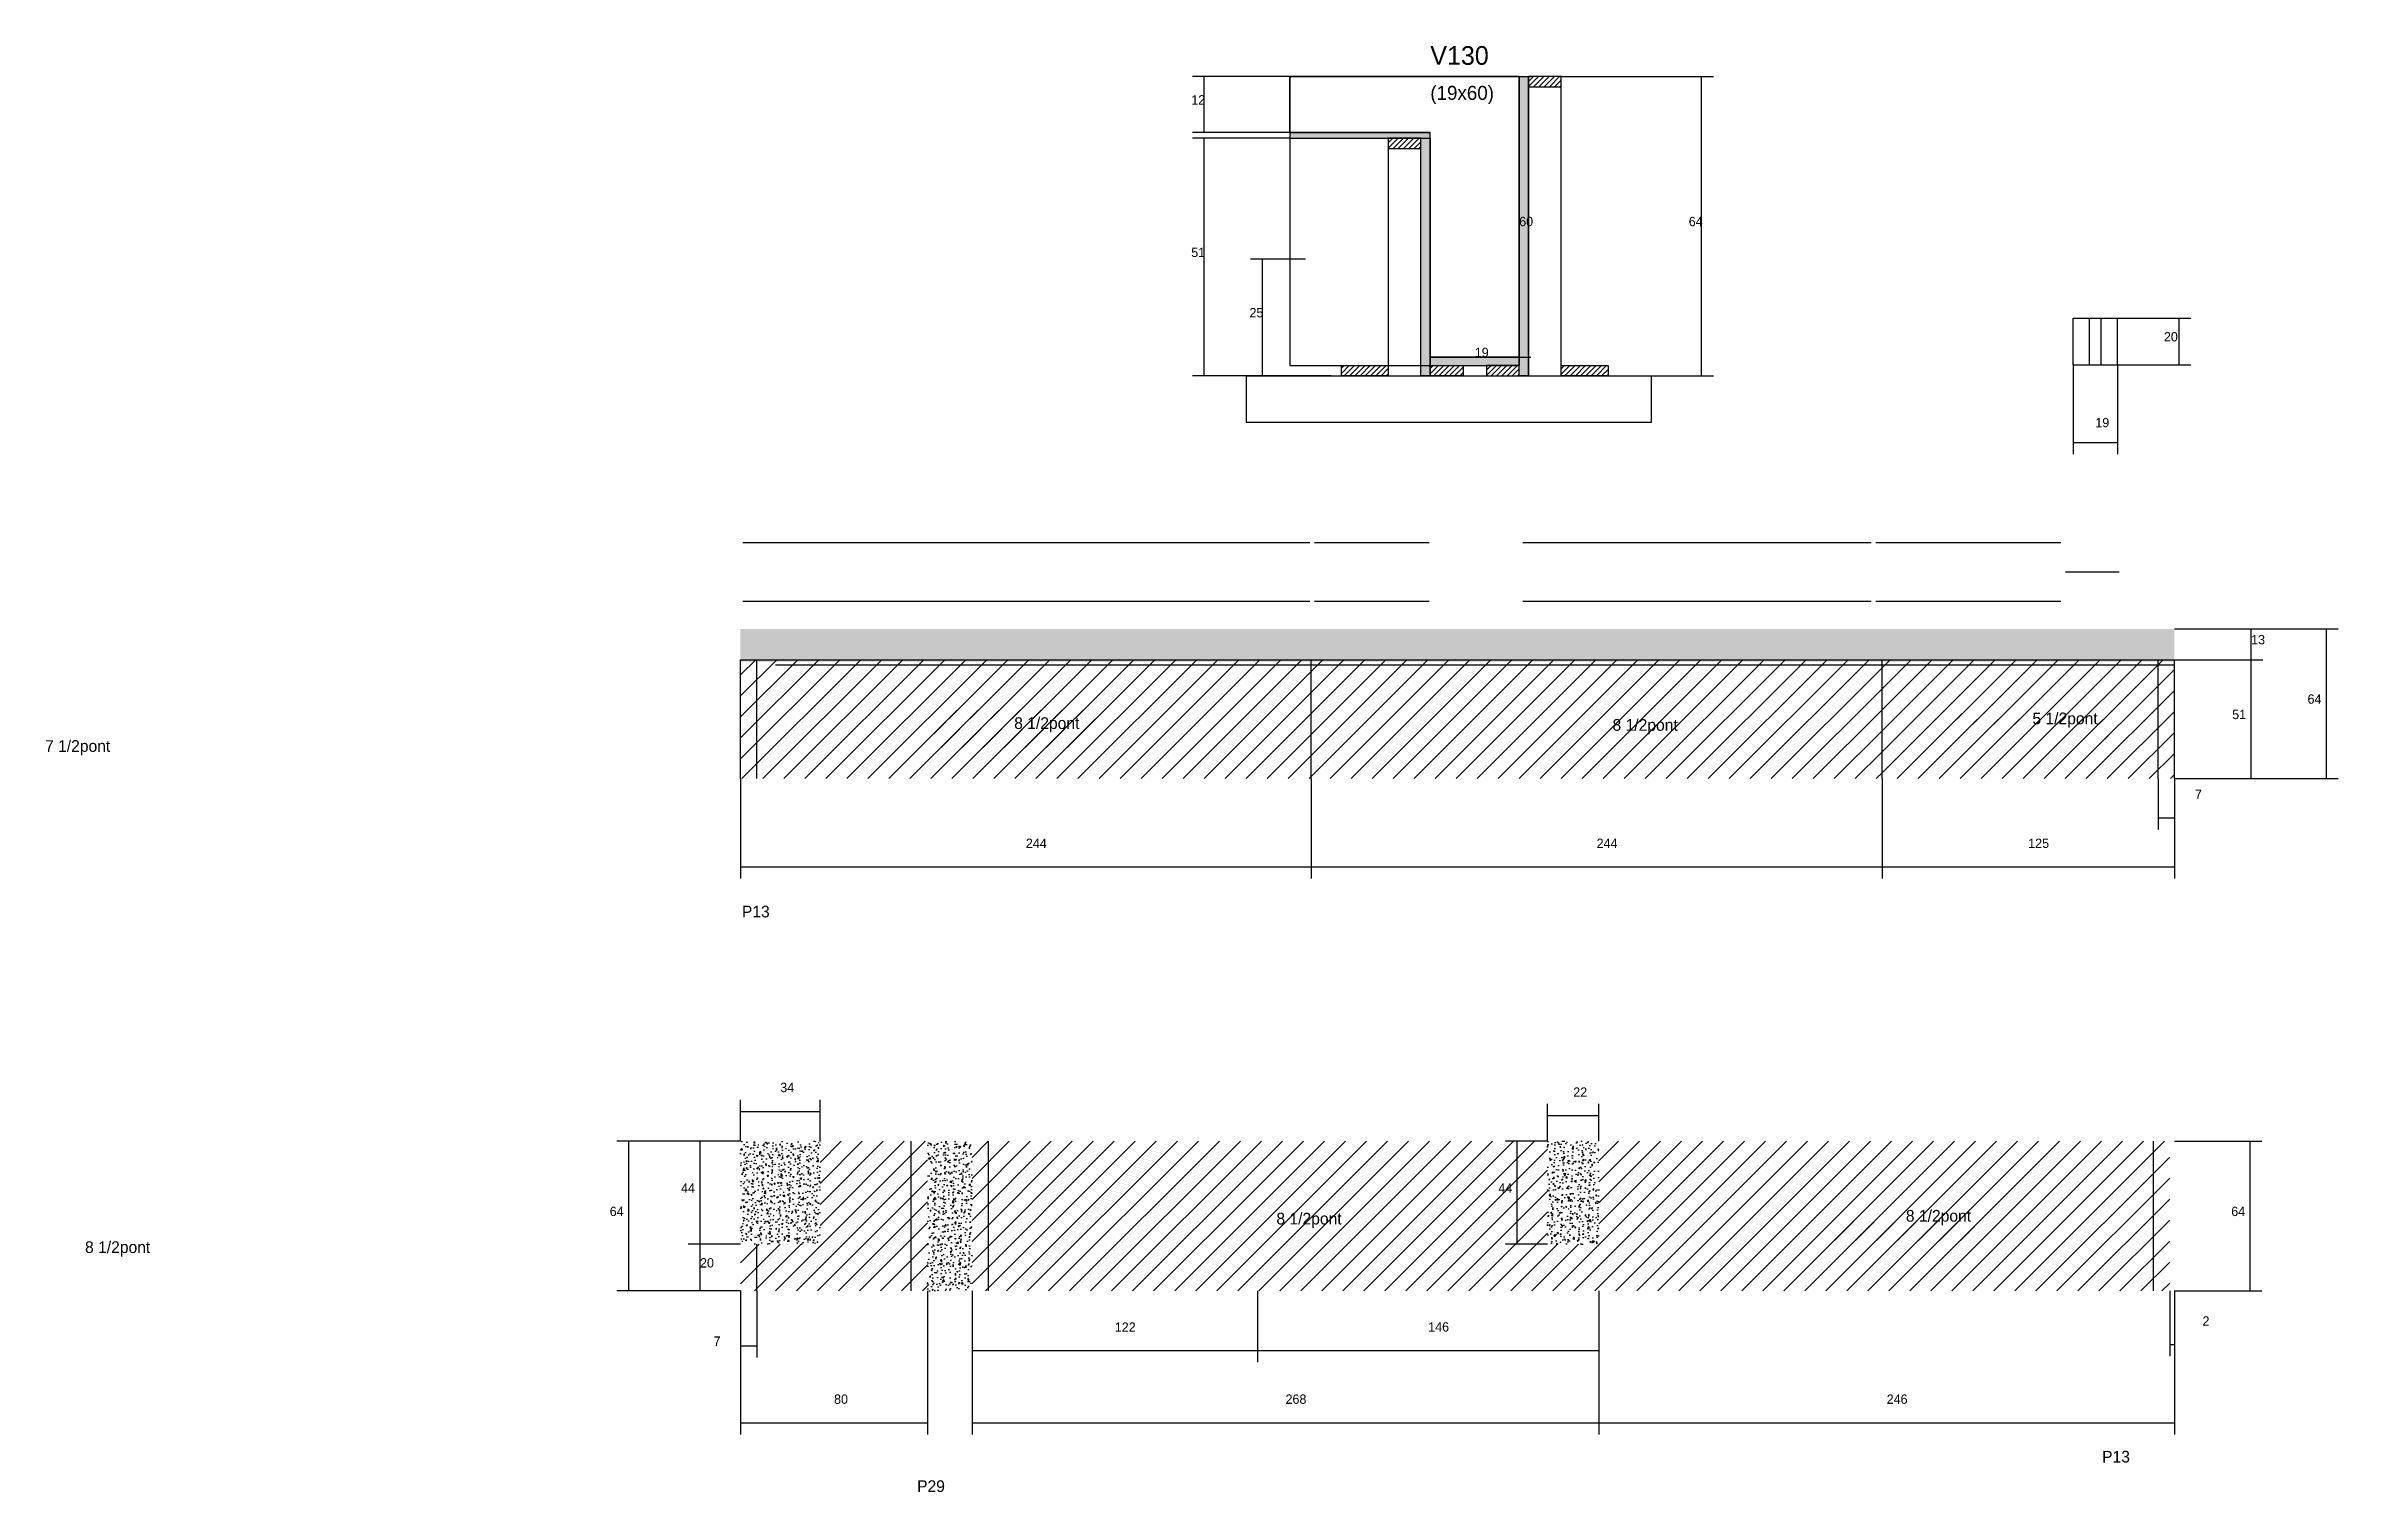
# Model space of a CAD drawing. Header units: metres. Extents: x -2848 to 22762, y -45195 to 1016.
# Drawn here: x 4208 to 5188, y -20405 to -19787 of the extents above; entities that cross this region are included whole.
import ezdxf

# ---------------------------------------------------------------- set-up
doc = ezdxf.new("R2010")
doc.units = ezdxf.units.M
for name, color, linetype in [('CONCRETO', 251, 'Continuous'), ('COTA', 4, 'Continuous'), ('Cota Seção (2x)', 4, 'Continuous'), ('Hachura', 253, 'Continuous'), ('Madeira', 126, 'Continuous'), ('NOMENCLATURA', 7, 'Continuous'), ('Painéis', 200, 'Continuous'), ('SARR_2.2x7', 40, 'Continuous'), ('Texto Seção', 7, 'Continuous')]:
    doc.layers.add(name, color=color, linetype=linetype)

msp = doc.modelspace()

# ---------------------------------------------------------------- texts
at = {"layer": 'COTA'}
for s, p in [('12', (4697.8, -19812)), ('64', (4910.5, -19864)), ('51', (4697.8, -19877.2)), ('25', (4722.7, -19903)), ('20', (5113.6, -19913.3)), ('19', (5084.3, -19950)), ('13', (5150.9, -20042.8)), ('64', (5175, -20068.2)), ('51', (5142.8, -20074.8)), ('7', (5126.9, -20108.9)), ('244', (4627.1, -20129.9)), ('244', (4871.1, -20129.9)), ('125', (5055.6, -20129.9)), ('34', (4522.1, -20234.3)), ('22', (4861.1, -20236.3)), ('44', (4479.7, -20277.3)), ('44', (4829.1, -20277.3)), ('64', (4449.2, -20287.3)), ('64', (5142.4, -20287.3)), ('20', (4487.8, -20309.3)), ('122', (4665.1, -20336.8)), ('146', (4799.1, -20336.7)), ('2', (5130.1, -20334.2)), ('7', (4493.6, -20342.8)), ('80', (4545.1, -20367.6)), ('268', (4738.1, -20367.6)), ('246', (4995.1, -20367.6))]:
    msp.add_text(s, height=4, dxfattribs=at).set_placement(p)
at = {"layer": 'Cota Seção (2x)'}
for s, p in [('60', (4838, -19864)), ('19', (4819, -19920))]:
    msp.add_text(s, height=4, dxfattribs=at).set_placement(p)
at = {"layer": 'NOMENCLATURA'}
for s, p in [('8 1/2pont', (4622.1, -20079)), ('8 1/2pont', (4877.9, -20079.8)), ('5 1/2pont', (5057.4, -20077)), ('7 1/2pont', (4207.8, -20088.8)), ('P13', (4505.7, -20159.6)), ('8 1/2pont', (5003.3, -20289.7)), ('8 1/2pont', (4734.2, -20290.9)), ('8 1/2pont', (4224.9, -20303.1)), ('P13', (5087.2, -20392.7)), ('P29', (4580.6, -20405.3))]:
    msp.add_text(s, height=5, dxfattribs=at).set_placement(p)
at = {"layer": 'Texto Seção'}
for s, height, p in [('V130', 8, (4800, -19795)), ('(19x60)', 6, (4800, -19810))]:
    msp.add_text(s, height=height, dxfattribs=at).set_placement(p)

# ---------------------------------------------------------------- hatches: boundary and pattern name
at = {"layer": 'COTA'}
h = msp.add_hatch(dxfattribs=at)
h.set_pattern_fill('AR-CONC', scale=0.03)
h.paths.add_polyline_path([(4505.1, -20036.2), (4505.1, -20050.2), (4505.1, -20050.2), (5118.1, -20050.2), (5118.1, -20050.2), (5118.1, -20036.2), (5118.1, -20036.2), (4505.1, -20036.2)])
h = msp.add_hatch(dxfattribs=at)
h.set_pattern_fill('AR-CONC', scale=0.03)
h.paths.add_polyline_path([(4539.1, -20255.3), (4505.1, -20255.3), (4505.1, -20299.3), (4539.1, -20299.3)])
h = msp.add_hatch(dxfattribs=at)
h.set_pattern_fill('AR-CONC', scale=0.03)
h.paths.add_polyline_path([(4585.1, -20319.3), (4604.1, -20319.3), (4604.1, -20255.3), (4585.1, -20255.3)])
h = msp.add_hatch(dxfattribs=at)
h.set_pattern_fill('AR-CONC', scale=0.03)
h.paths.add_polyline_path([(4850.1, -20299.3), (4872.1, -20299.3), (4872.1, -20255.3), (4850.1, -20255.3)])
at = {"layer": 'Hachura'}
h = msp.add_hatch(color=8, dxfattribs=at)
h.dxf.hatch_style = 1
h.paths.add_polyline_path([(4838, -19800), (4842, -19800), (4842, -19800), (4842, -19928), (4842, -19928), (4838, -19928), (4838, -19928), (4838, -19800)])
h = msp.add_hatch(dxfattribs=at)
h.set_pattern_fill('ANSI31', scale=0.5)
h.paths.add_polyline_path([(4856, -19804.4), (4856, -19800), (4856, -19800), (4842, -19800), (4842, -19800), (4842, -19804.4), (4842, -19804.4), (4856, -19804.4)])
h = msp.add_hatch(color=8, dxfattribs=at)
h.dxf.hatch_style = 1
h.paths.add_polyline_path([(4800, -19826.4), (4800, -19824), (4800, -19824), (4740, -19824), (4740, -19824), (4740, -19826.4), (4740, -19826.4), (4800, -19826.4)])
h = msp.add_hatch(dxfattribs=at)
h.set_pattern_fill('ANSI31', scale=0.5)
h.paths.add_polyline_path([(4796, -19830.8), (4796, -19826.4), (4796, -19826.4), (4782, -19826.4), (4782, -19826.4), (4782, -19830.8), (4782, -19830.8), (4796, -19830.8)])
h = msp.add_hatch(color=8, dxfattribs=at)
h.dxf.hatch_style = 1
h.paths.add_polyline_path([(4796, -19826.4), (4800, -19826.4), (4800, -19826.4), (4800, -19928), (4800, -19928), (4796, -19928), (4796, -19928), (4796, -19826.4)])
h = msp.add_hatch(color=8, dxfattribs=at)
h.dxf.hatch_style = 1
h.paths.add_polyline_path([(4838, -19923.6), (4838, -19920), (4838, -19920), (4800, -19920), (4800, -19920), (4800, -19923.6), (4800, -19923.6), (4838, -19923.6)])
h = msp.add_hatch(dxfattribs=at)
h.set_pattern_fill('ANSI31', scale=0.5)
h.paths.add_polyline_path([(4762, -19928), (4762, -19923.6), (4762, -19923.6), (4782, -19923.6), (4782, -19923.6), (4782, -19928), (4782, -19928), (4762, -19928)])
h = msp.add_hatch(dxfattribs=at)
h.set_pattern_fill('ANSI31', scale=0.5)
h.paths.add_polyline_path([(4800, -19928), (4800, -19923.6), (4800, -19923.6), (4814, -19923.6), (4814, -19923.6), (4814, -19928), (4814, -19928), (4800, -19928)])
h = msp.add_hatch(dxfattribs=at)
h.set_pattern_fill('ANSI31', scale=0.5)
h.paths.add_polyline_path([(4838, -19928), (4838, -19923.6), (4838, -19923.6), (4824, -19923.6), (4824, -19923.6), (4824, -19928), (4824, -19928), (4838, -19928)])
h = msp.add_hatch(dxfattribs=at)
h.set_pattern_fill('ANSI31', scale=0.5)
h.paths.add_polyline_path([(4856, -19928), (4856, -19923.6), (4856, -19923.6), (4876, -19923.6), (4876, -19923.6), (4876, -19928), (4876, -19928), (4856, -19928)])
h = msp.add_hatch(dxfattribs=at)
h.set_pattern_fill('ANSI31', scale=2)
h.paths.add_polyline_path([(4749.1, -20049.4), (4505.1, -20049.4), (4505.1, -20100.2), (4749.1, -20100.2)])
h = msp.add_hatch(dxfattribs=at)
h.set_pattern_fill('ANSI31', scale=2)
h.paths.add_polyline_path([(4993.1, -20049.4), (4749.1, -20049.4), (4749.1, -20100.2), (4993.1, -20100.2)])
h = msp.add_hatch(dxfattribs=at)
h.set_pattern_fill('ANSI31', scale=2)
h.paths.add_polyline_path([(5118.1, -20049.4), (4993.1, -20049.4), (4993.1, -20100.2), (5118.1, -20100.2)])
h = msp.add_hatch(dxfattribs=at)
h.set_pattern_fill('ANSI31', scale=2)
h.paths.add_polyline_path([(5021, -20085), (5088.6, -20085), (5088.6, -20085), (5094.1, -20069.1), (5094.1, -20069.1), (5026.5, -20069.1), (5026.5, -20069.1), (5021, -20085)])
h = msp.add_hatch(dxfattribs=at)
h.set_pattern_fill('ANSI31', scale=2)
h.paths.add_polyline_path([(4585.7, -20086.9), (4653.3, -20086.9), (4653.3, -20086.9), (4658.8, -20071), (4658.8, -20071), (4591.2, -20071), (4591.2, -20071), (4585.7, -20086.9)])
h = msp.add_hatch(dxfattribs=at)
h.set_pattern_fill('ANSI31', scale=2)
h.paths.add_polyline_path([(4841.5, -20087.8), (4909.1, -20087.8), (4909.1, -20087.8), (4914.6, -20071.8), (4914.6, -20071.8), (4847, -20071.8), (4847, -20071.8), (4841.5, -20087.8)])
h = msp.add_hatch(dxfattribs=at)
h.set_pattern_fill('ANSI31', scale=2)
h.paths.add_polyline_path([(4585.1, -20255.3), (4539.1, -20255.3), (4539.1, -20299.3), (4505.1, -20299.3), (4505.1, -20319.3), (4585.1, -20319.3)])
h = msp.add_hatch(dxfattribs=at)
h.set_pattern_fill('ANSI31', scale=2)
h.paths.add_polyline_path([(4726.1, -20255.3), (4604.1, -20255.3), (4604.1, -20319.3), (4726.1, -20319.3)])
h = msp.add_hatch(dxfattribs=at)
h.set_pattern_fill('ANSI31', scale=2)
h.paths.add_polyline_path([(4872.1, -20299.3), (4850.1, -20299.3), (4850.1, -20255.3), (4726.1, -20255.3), (4726.1, -20319.3), (4872.1, -20319.3)])
h = msp.add_hatch(dxfattribs=at)
h.set_pattern_fill('ANSI31', scale=2)
h.paths.add_polyline_path([(5116.1, -20255.3), (4872.1, -20255.3), (4872.1, -20319.3), (5116.1, -20319.3)])
h = msp.add_hatch(dxfattribs=at)
h.set_pattern_fill('ANSI31', scale=2)
h.paths.add_polyline_path([(4839, -20288.1), (4839, -20265.9), (4839, -20265.9), (4818.4, -20265.9), (4818.4, -20265.9), (4818.4, -20288.1), (4818.4, -20288.1), (4839, -20288.1)])
h = msp.add_hatch(dxfattribs=at)
h.set_pattern_fill('ANSI31', scale=2)
h.paths.add_polyline_path([(4966.9, -20297.7), (5034.5, -20297.7), (5034.5, -20297.7), (5040, -20281.7), (5040, -20281.7), (4972.4, -20281.7), (4972.4, -20281.7), (4966.9, -20297.7)])

# ---------------------------------------------------------------- linework, layer by layer
at = {"layer": 'CONCRETO'}
for points in [[(4800, -19824), (4740, -19824), (4740, -19800), (4800, -19800), (4800, -19800), (4838, -19800), (4838, -19923.6), (4838, -19923.6), (4838, -19920), (4800, -19920)], [(4740, -19923.6), (4838, -19923.6), (4838, -19800), (4740, -19800)]]:
    msp.add_lwpolyline(points, close=True, dxfattribs=at)
at = {"layer": 'COTA'}
for p, q in [((4740, -19800), (4698.3, -19800)), ((4703.3, -19824), (4703.3, -19800)), ((4856, -19800), (4921, -19800)), ((4916, -19928), (4916, -19800)), ((4740, -19824), (4698.3, -19824)), ((4740, -19826.4), (4698.3, -19826.4)), ((4703.3, -19928), (4703.3, -19826.4)), ((4746.7, -19878.1), (4723.2, -19878.1)), ((4728.2, -19928), (4728.2, -19878.1)), ((5093.8, -19903.3), (5125.1, -19903.3)), ((5120.1, -19923.3), (5120.1, -19903.3)), ((4757.6, -19928), (4698.3, -19928)), ((4746.7, -19928), (4723.2, -19928)), ((4856, -19928), (4921, -19928)), ((5074.8, -19923.3), (5074.8, -19961.5)), ((5093.8, -19923.3), (5093.8, -19961.5)), ((5093.8, -19923.3), (5125.1, -19923.3)), ((5074.8, -19956.5), (5093.8, -19956.5)), ((5118.1, -20036.2), (5155.9, -20036.2)), ((5118.1, -20036.2), (5188.1, -20036.2)), ((5150.9, -20049.4), (5150.9, -20036.2)), ((5183.1, -20100.2), (5183.1, -20036.2)), ((5118.1, -20049.4), (5155.9, -20049.4)), ((5118.1, -20049.4), (5155.9, -20049.4)), ((5150.9, -20100.2), (5150.9, -20049.4)), ((4505.1, -20100.2), (4505.1, -20143)), ((4749.1, -20100.2), (4749.1, -20143)), ((4749.1, -20100.2), (4749.1, -20143)), ((4993.1, -20100.2), (4993.1, -20143)), ((4993.1, -20100.2), (4993.1, -20143)), ((5111.1, -20100.2), (5111.1, -20122)), ((5118.1, -20100.2), (5118.1, -20122)), ((5118.1, -20100.2), (5118.1, -20143)), ((5118.1, -20100.2), (5155.9, -20100.2)), ((5118.1, -20100.2), (5188.1, -20100.2)), ((5111.1, -20117), (5118.1, -20117)), ((4505.1, -20138), (4749.1, -20138)), ((4749.1, -20138), (4993.1, -20138)), ((4993.1, -20138), (5118.1, -20138)), ((4505.1, -20255.3), (4505.1, -20237.6)), ((4505.1, -20242.6), (4539.1, -20242.6)), ((4539.1, -20255.3), (4539.1, -20237.6)), ((4850.1, -20255.3), (4850.1, -20239.3)), ((4850.1, -20244.3), (4872.1, -20244.3)), ((4872.1, -20255.3), (4872.1, -20239.3)), ((4505.1, -20255.3), (4452.3, -20255.3)), ((4457.3, -20319.3), (4457.3, -20255.3)), ((4505.1, -20255.3), (4482.8, -20255.3)), ((4487.8, -20299.3), (4487.8, -20255.3)), ((4850.1, -20255.3), (4832.2, -20255.3)), ((4837.2, -20299.3), (4837.2, -20255.3)), ((5118.1, -20255.3), (5155.5, -20255.3)), ((5150.5, -20319.3), (5150.5, -20255.3)), ((4505.1, -20299.3), (4482.8, -20299.3)), ((4505.1, -20299.3), (4482.8, -20299.3)), ((4487.8, -20319.3), (4487.8, -20299.3)), ((4850.1, -20299.3), (4832.2, -20299.3)), ((4505.1, -20319.3), (4452.3, -20319.3)), ((4505.1, -20319.3), (4482.8, -20319.3)), ((4505.1, -20319.3), (4505.1, -20347.8)), ((4505.1, -20319.3), (4505.1, -20380.7)), ((4512.1, -20319.3), (4512.1, -20347.8)), ((4585.1, -20319.3), (4585.1, -20380.7)), ((4604.1, -20319.3), (4604.1, -20380.7)), ((4604.1, -20319.3), (4604.1, -20349.8)), ((4726.1, -20319.3), (4726.1, -20349.8)), ((4726.1, -20319.3), (4726.1, -20349.8)), ((4872.1, -20319.3), (4872.1, -20380.7)), ((4872.1, -20319.3), (4872.1, -20380.7)), ((4872.1, -20319.3), (4872.1, -20349.8)), ((5116.1, -20319.3), (5116.1, -20347.2)), ((5118.1, -20319.3), (5118.1, -20380.7)), ((5118.1, -20319.3), (5155.5, -20319.3)), ((5118.1, -20319.3), (5118.1, -20347.2)), ((4505.1, -20342.8), (4512.1, -20342.8)), ((5116.1, -20342.2), (5118.1, -20342.2)), ((4604.1, -20344.8), (4726.1, -20344.8)), ((4726.1, -20344.8), (4872.1, -20344.8)), ((4505.1, -20375.7), (4585.1, -20375.7)), ((4604.1, -20375.7), (4872.1, -20375.7)), ((4872.1, -20375.7), (5118.1, -20375.7))]:
    msp.add_line(p, q, dxfattribs=at)
at = {"layer": 'Cota Seção (2x)'}
for p, q in [((4800, -19800), (4843, -19800)), ((4838, -19920), (4838, -19800)), ((4800, -19928), (4800, -19915)), ((4800, -19920), (4843, -19920)), ((4800, -19920), (4838, -19920)), ((4838, -19928), (4838, -19915))]:
    msp.add_line(p, q, dxfattribs=at)
at = {"layer": 'Madeira'}
for points in [[(4856, -19804.4), (4856, -19800), (4842, -19800), (4842, -19804.4)], [(4856, -19800), (4842, -19800), (4842, -19928), (4856, -19928)], [(4796, -19830.8), (4796, -19826.4), (4782, -19826.4), (4782, -19830.8)], [(4796, -19826.4), (4782, -19826.4), (4782, -19928), (4796, -19928)], [(4894.4, -19948), (4721.4, -19948), (4721.4, -19928), (4894.4, -19928)], [(4762, -19928), (4762, -19923.6), (4782, -19923.6), (4782, -19928)], [(4800, -19928), (4800, -19923.6), (4814, -19923.6), (4814, -19928)], [(4838, -19928), (4838, -19923.6), (4824, -19923.6), (4824, -19928)], [(4856, -19928), (4856, -19923.6), (4876, -19923.6), (4876, -19928)]]:
    msp.add_lwpolyline(points, close=True, dxfattribs=at)
at = {"layer": 'Painéis'}
for p, q in [((4842, -19928), (4842, -19800)), ((4740, -19824), (4800, -19824)), ((4800, -19928), (4800, -19826.4)), ((5074.8, -19903.3), (5093.8, -19903.3)), ((5074.8, -19923.3), (5074.8, -19903.3)), ((5093.8, -19923.3), (5093.8, -19903.3)), ((4800, -19920), (4838, -19920)), ((4800, -19923.6), (4800, -19920)), ((4838, -19923.6), (4838, -19920)), ((5074.8, -19923.3), (5093.8, -19923.3)), ((4505.1, -20049.4), (5118.1, -20049.4)), ((4505.1, -20100.2), (4505.1, -20049.4)), ((4749.1, -20100.2), (4749.1, -20049.4)), ((4993.1, -20100.2), (4993.1, -20049.4)), ((5118.1, -20100.2), (5118.1, -20049.4))]:
    msp.add_line(p, q, dxfattribs=at)
for points in [[(4838, -19800), (4842, -19800), (4842, -19928), (4838, -19928)], [(4800, -19826.4), (4800, -19824), (4740, -19824), (4740, -19826.4)], [(4796, -19826.4), (4800, -19826.4), (4800, -19928), (4796, -19928)], [(4838, -19923.6), (4838, -19920), (4800, -19920), (4800, -19923.6)]]:
    msp.add_lwpolyline(points, close=True, dxfattribs=at)
at = {"layer": 'SARR_2.2x7'}
for p, q in [((5081.8, -19923.3), (5081.8, -19903.3)), ((5086.8, -19923.3), (5086.8, -19903.3)), ((4506.1, -19999.31), (4748.5, -19999.31)), ((4750.5, -19999.31), (4799.5, -19999.31)), ((4839.5, -19999.31), (4988.5, -19999.31)), ((4990.5, -19999.31), (5069.5, -19999.31)), ((5071.5, -20011.83), (5094.5, -20011.83)), ((4506.1, -20024.36), (4748.5, -20024.36)), ((4750.5, -20024.36), (4799.5, -20024.36)), ((4839.5, -20024.36), (4988.5, -20024.36)), ((4990.5, -20024.36), (5069.5, -20024.36)), ((4512.1, -20100.2), (4512.1, -20049.4)), ((5111.1, -20100.2), (5111.1, -20049.4)), ((4520.1, -20051.6), (4749.1, -20051.6)), ((4749.1, -20051.6), (4993.1, -20051.6)), ((4993.1, -20051.6), (5118.1, -20051.6)), ((4578.1, -20319.3), (4578.1, -20255.3)), ((4611.1, -20319.3), (4611.1, -20255.3)), ((5109.1, -20319.3), (5109.1, -20255.3)), ((4512.1, -20319.3), (4512.1, -20299.3))]:
    msp.add_line(p, q, dxfattribs=at)

msp.set_redraw_order([(e.dxf.handle, doc.entitydb.next_handle()) for e in msp.query("TEXT MTEXT ATTDEF DIMENSION ARC_DIMENSION")])  # texts and dimensions are drawn at this point

doc.saveas('drawing.dxf')
